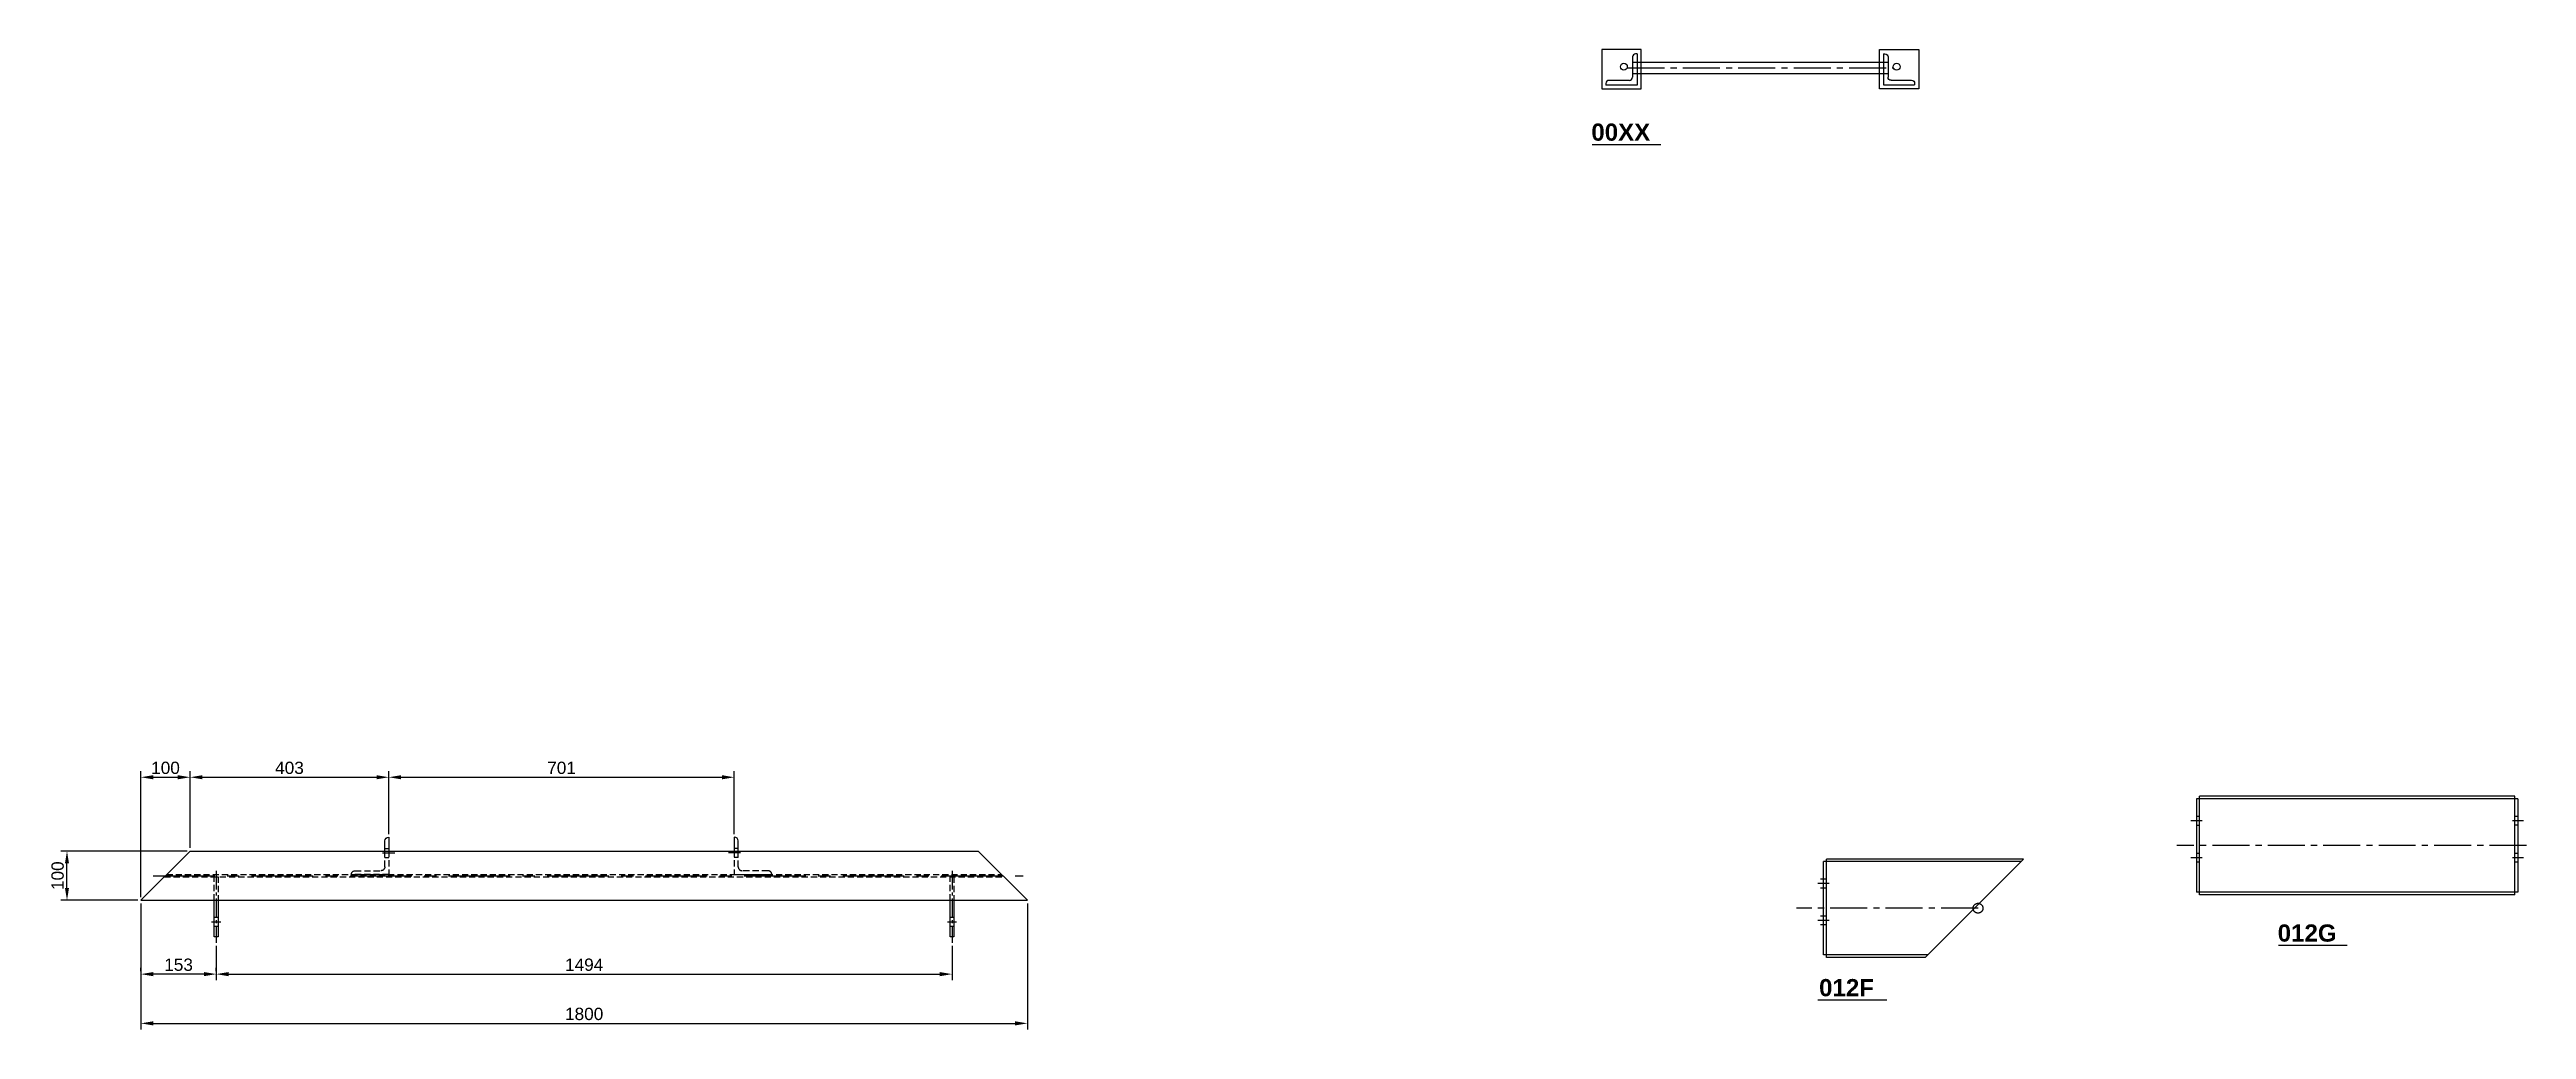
# Model space of a CAD drawing. Header units: millimetres. Extents: x -2008 to 17544, y -2684 to 8273.
# Drawn here: x 790 to 5819, y -2684 to -693 of the extents above; entities that cross this region are included whole.
import ezdxf
from ezdxf.enums import TextEntityAlignment as Align

# ---------------------------------------------------------------- set-up
doc = ezdxf.new("R2010")
doc.units = ezdxf.units.MM
doc.header["$LTSCALE"] = 100
doc.header["$MEASUREMENT"] = 0
for name, pattern in [('CENTER', [2, 1.25, -0.25, 0.25, -0.25]), ('CENTER2', [1.125, 0.75, -0.125, 0.125, -0.125]), ('HIDDEN', [0.375, 0.25, -0.125])]:
    doc.linetypes.add(name, pattern=pattern)
for name, color, linetype in [('CENTRO', 1, 'CENTER'), ('CONTORNO', 3, 'Continuous'), ('EM-PJ-CENTRO', 10, 'CENTER2'), ('EM-PJ-CONTORNO', 3, 'Continuous'), ('EM-PJ-COTA', 7, 'Continuous'), ('EM-PJ-TEXTO', 7, 'Continuous'), ('EM-PJ-TRACEJADA', 1, 'HIDDEN')]:
    doc.layers.add(name, color=color, linetype=linetype)
doc.styles.add('PADRAO ANGLO', font='arial.ttf')
doc.styles.add('PADRAO ANGLO NEG', font='arialbd.ttf')
doc.dimstyles.new('COTAS-ANGLO-PADRÃO', dxfattribs={"dimscale": 10, "dimtxt": 2.5, "dimasz": 2.5, "dimexe": 1.25, "dimexo": 0.625, "dimtad": 1, "dimtxsty": 'PADRAO ANGLO', "dimcen": 2.5, "dimclrd": 256, "dimclre": 256, "dimclrt": 256, "dimadec": 0, "dimazin": 0, "dimtfac": 1, "dimtmove": 0, "dimatfit": 0, "dimfxl": 1, "dimarcsym": 0})

msp = doc.modelspace()

# ---------------------------------------------------------------- texts
at = {"layer": 'EM-PJ-TEXTO', "style": 'PADRAO ANGLO NEG'}
for s, p in [('00XX', (3980.25, -860.818)), ('012G', (5373.73, -2487.987)), ('012F', (4438.573, -2598.995))]:
    msp.add_text(s, height=35, dxfattribs=at).set_placement(p, align=Align.MIDDLE_CENTER)

# ---------------------------------------------------------------- blocks, each defined once
blk = doc.blocks.new('base guarda w102')
at = {"layer": 'EM-PJ-CENTRO', "ltscale": 0.5}
for p, q in [((38024.8, -28253.5), (38170.7, -28253.5)), ((38128.6, -28244.5), (38128.6, -28263))]:
    blk.add_line(p, q, dxfattribs=at)
at = {"layer": 'EM-PJ-CONTORNO', "ltscale": 0.5}
for p, q in [((38084.6, -28249.5), (38158.6, -28249.5)), ((38158.6, -28257.5), (38084.6, -28257.5)), ((38158.6, -28249.5), (38158.6, -28257.5))]:
    blk.add_line(p, q, dxfattribs=at)
at = {"layer": 'EM-PJ-TRACEJADA', "ltscale": 0.5}
for p, q in [((38036.7, -28249.5), (38084.6, -28249.5)), ((38036.7, -28257.5), (38036.7, -28249.5)), ((38084.6, -28257.5), (38036.7, -28257.5)), ((38119.6, -28249.5), (38119.6, -28257.5)), ((38137.6, -28249.5), (38137.6, -28257.5))]:
    blk.add_line(p, q, dxfattribs=at)
blk = doc.blocks.new('A$C03dfd822')
at = {"layer": 'EM-PJ-CENTRO'}
blk.add_line((-44, 12.9), (-44, -11.9), dxfattribs=at)
at = {"layer": 'EM-PJ-CONTORNO', "ltscale": 0.5}
for p, q in [((-76.2, 0), (-47.9, 0)), ((-57.9, 7.9), (-68.3, 7.9)), ((-47.9, 7.9), (-57.9, 7.9))]:
    blk.add_line(p, q, dxfattribs=at)
blk.add_arc((-68.3, 0), 7.94, 90, 180, dxfattribs=at)
at = {"layer": 'EM-PJ-TRACEJADA', "ltscale": 0.5}
for p, q in [((-7.9, 68.3), (-7.9, 15.9)), ((0, 0), (0, 76.2)), ((-53, 7.9), (-53, 0)), ((-15.9, 7.9), (-47.9, 7.9)), ((-47.9, 0), (0, 0))]:
    blk.add_line(p, q, dxfattribs=at)
at = {"layer": 'EM-PJ-TRACEJADA'}
blk.add_line((-35, 7.9), (-35, 0), dxfattribs=at)
at = {"layer": 'EM-PJ-TRACEJADA', "ltscale": 0.5}
for centre, start, end in [((0, 68.3), 90, 180), ((-15.9, 15.9), 270, 0)]:
    blk.add_arc(centre, 7.94, start, end, dxfattribs=at)
blk = doc.blocks.new('A$C1361a141')
at = {"layer": 'CENTRO'}
blk.add_line((-50, -1775.1), (-50, -8.7), dxfattribs=at)
at = {"layer": 'EM-PJ-CONTORNO', "ltscale": 0.5}
for p, q in [((-100, -100), (0, 0)), ((0, -1800), (0, 0)), ((-100, -1700), (-100, -100)), ((-100, -1700), (0, -1800))]:
    blk.add_line(p, q, dxfattribs=at)
at = {"layer": 'EM-PJ-TRACEJADA', "ltscale": 0.5}
for p, q in [((-47.9, -1752.2), (-47.9, -47.9)), ((-52.2, -1747.9), (-52.2, -52.2))]:
    blk.add_line(p, q, dxfattribs=at)
at = {"layer": 'EM-PJ-CENTRO'}
for p in [(-38084.5, 28100.4), (-38084.5, 26606.6)]:
    blk.add_blockref('base guarda w102', p, dxfattribs=at)
at = {"layer": 'EM-PJ-COTA'}
blk.add_blockref('A$C03dfd822', (-52.2, -595.2), dxfattribs=at)
at = {"layer": 'EM-PJ-COTA', "xscale": -1, "rotation": 180}
blk.add_blockref('A$C03dfd822', (-52.2, -1296.6), dxfattribs=at)
blk = doc.blocks.new('*D77')
at = {"layer": 'Defpoints', "color": 0, "transparency": 16777216}
for p in [(975.6, -2421.5), (2775.6, -2421.5), (2775.6, -2671.5)]:
    blk.add_point(p, dxfattribs=at)
at = {"layer": 'EM-PJ-COTA', "lineweight": -2, "transparency": 16777216}
for p, q in [((975.6, -2427.7), (975.6, -2684)), ((2775.6, -2427.7), (2775.6, -2684)), ((1000.6, -2671.5), (2750.6, -2671.5))]:
    blk.add_line(p, q, dxfattribs=at)
at = {"layer": 'EM-PJ-COTA', "transparency": 16777216}
for points in [[(1000.6, -2667.3), (1000.6, -2675.7), (975.6, -2671.5)], [(2750.6, -2667.3), (2750.6, -2675.7), (2775.6, -2671.5)]]:
    blk.add_solid(points, dxfattribs=at)
at = {"layer": 'EM-PJ-COTA', "transparency": 16777216, "insert": (1875.6, -2652.5), "char_height": 25, "attachment_point": 5, "style": 'PADRAO ANGLO'}
blk.add_mtext('1800', dxfattribs=at)
blk = doc.blocks.new('*D78')
at = {"layer": 'Defpoints', "color": 0, "transparency": 16777216}
for p in [(1128.7, -2507.6), (975.6, -2571.5), (975.6, -2571.5)]:
    blk.add_point(p, dxfattribs=at)
at = {"layer": 'EM-PJ-COTA', "lineweight": -2, "transparency": 16777216}
for p, q in [((1128.7, -2513.9), (1128.7, -2584)), ((975.6, -2565.2), (975.6, -2559)), ((1103.7, -2571.5), (1000.6, -2571.5))]:
    blk.add_line(p, q, dxfattribs=at)
at = {"layer": 'EM-PJ-COTA', "transparency": 16777216}
for points in [[(1000.6, -2567.3), (1000.6, -2575.7), (975.6, -2571.5)], [(1103.7, -2567.3), (1103.7, -2575.7), (1128.7, -2571.5)]]:
    blk.add_solid(points, dxfattribs=at)
at = {"layer": 'EM-PJ-COTA', "transparency": 16777216, "insert": (1052.1, -2552.5), "char_height": 25, "attachment_point": 5, "style": 'PADRAO ANGLO'}
blk.add_mtext('153', dxfattribs=at)
blk = doc.blocks.new('*D79')
at = {"layer": 'Defpoints', "color": 0, "transparency": 16777216}
for p in [(2622.5, -2507.6), (1128.7, -2571.5), (2622.5, -2571.5)]:
    blk.add_point(p, dxfattribs=at)
at = {"layer": 'EM-PJ-COTA', "lineweight": -2, "transparency": 16777216}
for p, q in [((2622.5, -2513.9), (2622.5, -2584)), ((1128.7, -2565.2), (1128.7, -2559)), ((1153.7, -2571.5), (2597.5, -2571.5))]:
    blk.add_line(p, q, dxfattribs=at)
at = {"layer": 'EM-PJ-COTA', "transparency": 16777216}
for points in [[(1153.7, -2567.3), (1153.7, -2575.7), (1128.7, -2571.5)], [(2597.5, -2567.3), (2597.5, -2575.7), (2622.5, -2571.5)]]:
    blk.add_solid(points, dxfattribs=at)
at = {"layer": 'EM-PJ-COTA', "transparency": 16777216, "insert": (1875.6, -2552.5), "char_height": 25, "attachment_point": 5, "style": 'PADRAO ANGLO'}
blk.add_mtext('1494', dxfattribs=at)
blk = doc.blocks.new('*D80')
at = {"layer": 'Defpoints', "color": 0, "transparency": 16777216}
for p in [(825.6, -2321.5), (1075.6, -2321.5), (975.6, -2421.5)]:
    blk.add_point(p, dxfattribs=at)
at = {"layer": 'EM-PJ-COTA', "lineweight": -2, "transparency": 16777216}
for p, q in [((1069.3, -2321.5), (813.1, -2321.5)), ((825.6, -2396.5), (825.6, -2346.5)), ((969.3, -2421.5), (813.1, -2421.5))]:
    blk.add_line(p, q, dxfattribs=at)
at = {"layer": 'EM-PJ-COTA', "transparency": 16777216}
for points in [[(821.4, -2346.5), (829.7, -2346.5), (825.6, -2321.5)], [(821.4, -2396.5), (829.7, -2396.5), (825.6, -2421.5)]]:
    blk.add_solid(points, dxfattribs=at)
at = {"layer": 'EM-PJ-COTA', "transparency": 16777216, "insert": (806.6, -2371.5), "char_height": 25, "attachment_point": 5, "rotation": 90, "style": 'PADRAO ANGLO'}
blk.add_mtext('100', dxfattribs=at)
blk = doc.blocks.new('*D81')
at = {"layer": 'Defpoints', "color": 0, "transparency": 16777216}
for p in [(1075.6, -2171.5), (1075.6, -2321.5), (975.6, -2421.5)]:
    blk.add_point(p, dxfattribs=at)
at = {"layer": 'EM-PJ-COTA', "lineweight": -2, "transparency": 16777216}
for p, q in [((975.6, -2415.2), (975.6, -2159)), ((1075.6, -2315.2), (1075.6, -2159)), ((1000.6, -2171.5), (1050.6, -2171.5))]:
    blk.add_line(p, q, dxfattribs=at)
at = {"layer": 'EM-PJ-COTA', "transparency": 16777216}
for points in [[(1000.6, -2167.3), (1000.6, -2175.7), (975.6, -2171.5)], [(1050.6, -2167.3), (1050.6, -2175.7), (1075.6, -2171.5)]]:
    blk.add_solid(points, dxfattribs=at)
at = {"layer": 'EM-PJ-COTA', "transparency": 16777216, "insert": (1025.6, -2152.5), "char_height": 25, "attachment_point": 5, "style": 'PADRAO ANGLO'}
blk.add_mtext('100', dxfattribs=at)
blk = doc.blocks.new('*D82')
at = {"layer": 'Defpoints', "color": 0, "transparency": 16777216}
for p in [(1075.6, -2171.5), (1479, -2171.5), (1479, -2293.1)]:
    blk.add_point(p, dxfattribs=at)
at = {"layer": 'EM-PJ-COTA', "lineweight": -2, "transparency": 16777216}
for p, q in [((1075.6, -2165.2), (1075.6, -2159)), ((1479, -2286.9), (1479, -2159)), ((1100.6, -2171.5), (1454, -2171.5))]:
    blk.add_line(p, q, dxfattribs=at)
at = {"layer": 'EM-PJ-COTA', "transparency": 16777216}
for points in [[(1100.6, -2167.3), (1100.6, -2175.7), (1075.6, -2171.5)], [(1454, -2167.3), (1454, -2175.7), (1479, -2171.5)]]:
    blk.add_solid(points, dxfattribs=at)
at = {"layer": 'EM-PJ-COTA', "transparency": 16777216, "insert": (1277.3, -2152.5), "char_height": 25, "attachment_point": 5, "style": 'PADRAO ANGLO'}
blk.add_mtext('403', dxfattribs=at)
blk = doc.blocks.new('*D83')
at = {"layer": 'Defpoints', "color": 0, "transparency": 16777216}
for p in [(1479, -2171.5), (2180.4, -2171.5), (2180.4, -2293.1)]:
    blk.add_point(p, dxfattribs=at)
at = {"layer": 'EM-PJ-COTA', "lineweight": -2, "transparency": 16777216}
for p, q in [((1479, -2165.2), (1479, -2159)), ((2180.4, -2286.9), (2180.4, -2159)), ((1504, -2171.5), (2155.4, -2171.5))]:
    blk.add_line(p, q, dxfattribs=at)
at = {"layer": 'EM-PJ-COTA', "transparency": 16777216}
for points in [[(1504, -2167.3), (1504, -2175.7), (1479, -2171.5)], [(2155.4, -2167.3), (2155.4, -2175.7), (2180.4, -2171.5)]]:
    blk.add_solid(points, dxfattribs=at)
at = {"layer": 'EM-PJ-COTA', "transparency": 16777216, "insert": (1829.7, -2152.5), "char_height": 25, "attachment_point": 5, "style": 'PADRAO ANGLO'}
blk.add_mtext('701', dxfattribs=at)
blk = doc.blocks.new('A$C91627db6')
at = {"layer": 'EM-PJ-CENTRO'}
for p, q in [((-395, -50), (-417.7, -50)), ((-92.6, -100), (-461.3, -100)), ((-395, -125), (-417.7, -125))]:
    blk.add_line(p, q, dxfattribs=at)
blk.add_circle((-92.6, -100), 10, dxfattribs=at)
at = {"layer": 'EM-PJ-CONTORNO'}
for p, q in [((0, 0), (-400, 0)), ((-400, -5.2), (-406.3, -5.2)), ((-5.2, -5.2), (-400, -5.2)), ((-200.1, -200.1), (-0.1, -0.1)), ((-400, -194.8), (-406.3, -194.8)), ((-194.8, -194.8), (-400, -194.8)), ((-200, -200), (-400, -200))]:
    blk.add_line(p, q, dxfattribs=at)
at = {"layer": 'EM-PJ-CONTORNO', "extrusion": (0, 0, -1)}
for p, q in [((-406.3, -194.8), (-406.3, -5.2)), ((-400, -200), (-400, 0))]:
    blk.add_line(p, q, dxfattribs=at)
at = {"layer": 'EM-PJ-TRACEJADA'}
for p, q in [((-400, -41), (-412.7, -41)), ((-400, -59), (-412.7, -59)), ((-400, -116), (-412.7, -116)), ((-400, -134), (-412.7, -134))]:
    blk.add_line(p, q, dxfattribs=at)
blk = doc.blocks.new('A$Ccc3709a4')
at = {"layer": 'CONTORNO'}
for p, q in [((0, 94.8), (0, -94.8)), ((652.7, 94.9), (652.7, -94.7))]:
    blk.add_line(p, q, dxfattribs=at)
at = {"layer": 'EM-PJ-CENTRO'}
for p, q in [((669.9, 0.1), (-39.7, 0)), ((11.4, 50), (-11.3, 50)), ((664, 50.1), (641.3, 50.1)), ((11.4, -25), (-11.3, -25)), ((664, -24.9), (641.3, -24.9))]:
    blk.add_line(p, q, dxfattribs=at)
at = {"layer": 'EM-PJ-CONTORNO'}
for p, q in [((6.3, 94.8), (0, 94.8)), ((646.3, 100.1), (6.3, 100)), ((646.3, 94.9), (6.3, 94.8)), ((652.7, 94.9), (646.3, 94.9)), ((6.4, -94.8), (0, -94.8)), ((646.3, -94.7), (6.4, -94.8)), ((646.3, -99.9), (6.4, -100)), ((652.7, -94.7), (646.3, -94.7))]:
    blk.add_line(p, q, dxfattribs=at)
at = {"layer": 'EM-PJ-CONTORNO', "extrusion": (0, 0, -1)}
for p, q in [((6.4, -100), (6.3, 100)), ((646.3, -99.9), (646.3, 100.1))]:
    blk.add_line(p, q, dxfattribs=at)
at = {"layer": 'EM-PJ-TRACEJADA'}
for p, q in [((6.4, 59), (0, 59)), ((652.7, 59.1), (646.3, 59.1)), ((6.4, 41), (0, 41)), ((652.7, 41.1), (646.3, 41.1)), ((6.4, -16), (0, -16)), ((6.4, -34), (0, -34)), ((652.7, -15.9), (646.3, -15.9)), ((652.7, -33.9), (646.3, -33.9))]:
    blk.add_line(p, q, dxfattribs=at)
blk = doc.blocks.new('A$C5f57d093')
at = {"layer": 'EM-PJ-CONTORNO'}
for p, q in [((-9.5, 15.9), (-9.5, 57.1)), ((-3.2, 63.5), (0, 63.5)), ((0, 0), (0, 63.5)), ((-63.5, 0), (-63.5, 3.2)), ((-63.5, 0), (0, 0)), ((-57.1, 9.5), (-15.9, 9.5))]:
    blk.add_line(p, q, dxfattribs=at)
at = {"layer": 'EM-PJ-CONTORNO', "extrusion": (0, 0, -1)}
for centre, start_param, end_param in [((-3.2, 57.1), 5.497787, 7.068583), ((-57.1, 3.2), 5.497787, 7.068583), ((-15.9, 15.9), 2.356194, 3.926991)]:
    blk.add_ellipse(centre, major_axis=(-4.49, 4.49), ratio=1, start_param=start_param, end_param=end_param, dxfattribs=at)
blk = doc.blocks.new('A$C0e09ffb4')
at = {"layer": 'EM-PJ-CENTRO'}
blk.add_line((62.1, -47, 838188.4), (601.1, -47, 838188.4), dxfattribs=at)
at = {"layer": 'EM-PJ-CONTORNO'}
for p, q in [((81.8, -35.5, 838188.4), (581.5, -35.5, 838188.4)), ((81.8, -58.5, 838188.4), (581.5, -58.5, 838188.4))]:
    blk.add_line(p, q, dxfattribs=at)
at = {"layer": 'EM-PJ-TRACEJADA'}
for p, q in [((72.2, -35.5, 838188.4), (81.8, -35.5, 838188.4)), ((581.5, -35.5, 838188.4), (591, -35.5, 838188.4)), ((72.2, -58.5, 838188.4), (81.8, -58.5, 838188.4)), ((581.5, -58.5, 838188.4), (591, -58.5, 838188.4))]:
    blk.add_line(p, q, dxfattribs=at)
at = {"layer": 'CONTORNO', "xscale": -0.999999999999998, "rotation": 90}
blk.add_blockref('A$C5f57d093', (81.8, -82, 838188.4), dxfattribs=at)
at = {"layer": 'CONTORNO', "rotation": 270}
blk.add_blockref('A$C5f57d093', (581.5, -81.8, 1676376.9), dxfattribs=at)
blk = doc.blocks.new('2345')
at = {"rotation": 90}
blk.add_blockref('A$C0e09ffb4', (-85.3, -339.1, -838188.4), dxfattribs=at)
blk = doc.blocks.new('A$C5b3d403b')
at = {"layer": 'EM-PJ-CONTORNO'}
for p, q in [((-72, -8), (-72, 72)), ((-72, 72), (8, 72)), ((8, 72), (8, -8)), ((8, -8), (-72, -8))]:
    blk.add_line(p, q, dxfattribs=at)
blk = doc.blocks.new('A$C2d8923df')
at = {"layer": 'CONTORNO'}
for centre in [(244.6, -62.1), (244.6, -615.9)]:
    blk.add_circle(centre, 7, dxfattribs=at)
at = {"layer": 'EM-PJ-CONTORNO'}
blk.add_blockref('A$C5b3d403b', (281.6, -89.1), dxfattribs=at)
at = {"layer": 'EM-PJ-CONTORNO', "xscale": -1, "rotation": 180}
blk.add_blockref('A$C5b3d403b', (281.6, -588.9), dxfattribs=at)
at = {"layer": 'EM-PJ-COTA'}
blk.add_blockref('2345', (285.2, -331.5), dxfattribs=at)

# ---------------------------------------------------------------- dimensions: what is measured, and where the dimension line sits
at = {"layer": 'EM-PJ-COTA'}
for base, p1, p2, picture, middle in [((1075.571, -2171.491), (975.571, -2421.491), (1075.571, -2321.491), '*D81', (1025.571, -2152.476)), ((1478.981, -2171.491), (1075.571, -2171.491), (1478.981, -2293.141), '*D82', (1277.276, -2152.468)), ((2180.391, -2171.491), (1478.981, -2171.491), (2180.391, -2293.141), '*D83', (1829.686, -2152.476)), ((2775.571, -2671.491), (975.571, -2421.491), (2775.571, -2421.491), '*D77', (1875.571, -2652.476)), ((975.571, -2571.491), (1128.671, -2507.635), (975.571, -2571.491), '*D78', (1052.121, -2552.468)), ((2622.471, -2571.491), (1128.671, -2571.491), (2622.471, -2507.635), '*D79', (1875.571, -2552.476))]:
    dim = msp.add_linear_dim(base=base, p1=p1, p2=p2, dimstyle='COTAS-ANGLO-PADRÃO', override={"dimdec": 0}, dxfattribs=at)
    dim.commit()
    dim.dimension.update_dxf_attribs({"geometry": picture, "text_midpoint": middle})
dim = msp.add_linear_dim(base=(825.571, -2321.491), p1=(975.571, -2421.491), p2=(1075.571, -2321.491), angle=90, dimstyle='COTAS-ANGLO-PADRÃO', dxfattribs=at)
dim.commit()
dim.dimension.update_dxf_attribs({"geometry": '*D80', "text_midpoint": (806.556, -2371.491)})

# ---------------------------------------------------------------- linework, layer by layer
at = {"layer": 'EM-PJ-CONTORNO'}
for p, q in [((3922.287, -885.661), (4061.829, -885.661)), ((5315.767, -2512.83), (5455.309, -2512.83)), ((4380.61, -2623.838), (4520.152, -2623.838))]:
    msp.add_line(p, q, dxfattribs=at)

# ---------------------------------------------------------------- block references
at = {"layer": 'CONTORNO'}
for name, p in [('A$Ccc3709a4', (5149.14, -2310.22)), ('A$C91627db6', (4798.118, -2337.589))]:
    msp.add_blockref(name, p, dxfattribs=at)
at = {"layer": 'EM-PJ-CONTORNO', "rotation": 270}
msp.add_blockref('A$C2d8923df', (4602.411, -483.304), dxfattribs=at)
at = {"layer": 'EM-PJ-COTA', "rotation": 270}
msp.add_blockref('A$C1361a141', (2775.571, -2421.491), dxfattribs=at)

msp.set_redraw_order([(e.dxf.handle, doc.entitydb.next_handle()) for e in msp.query("TEXT MTEXT ATTDEF DIMENSION ARC_DIMENSION")])  # texts and dimensions are drawn at this point

doc.saveas('drawing.dxf')
